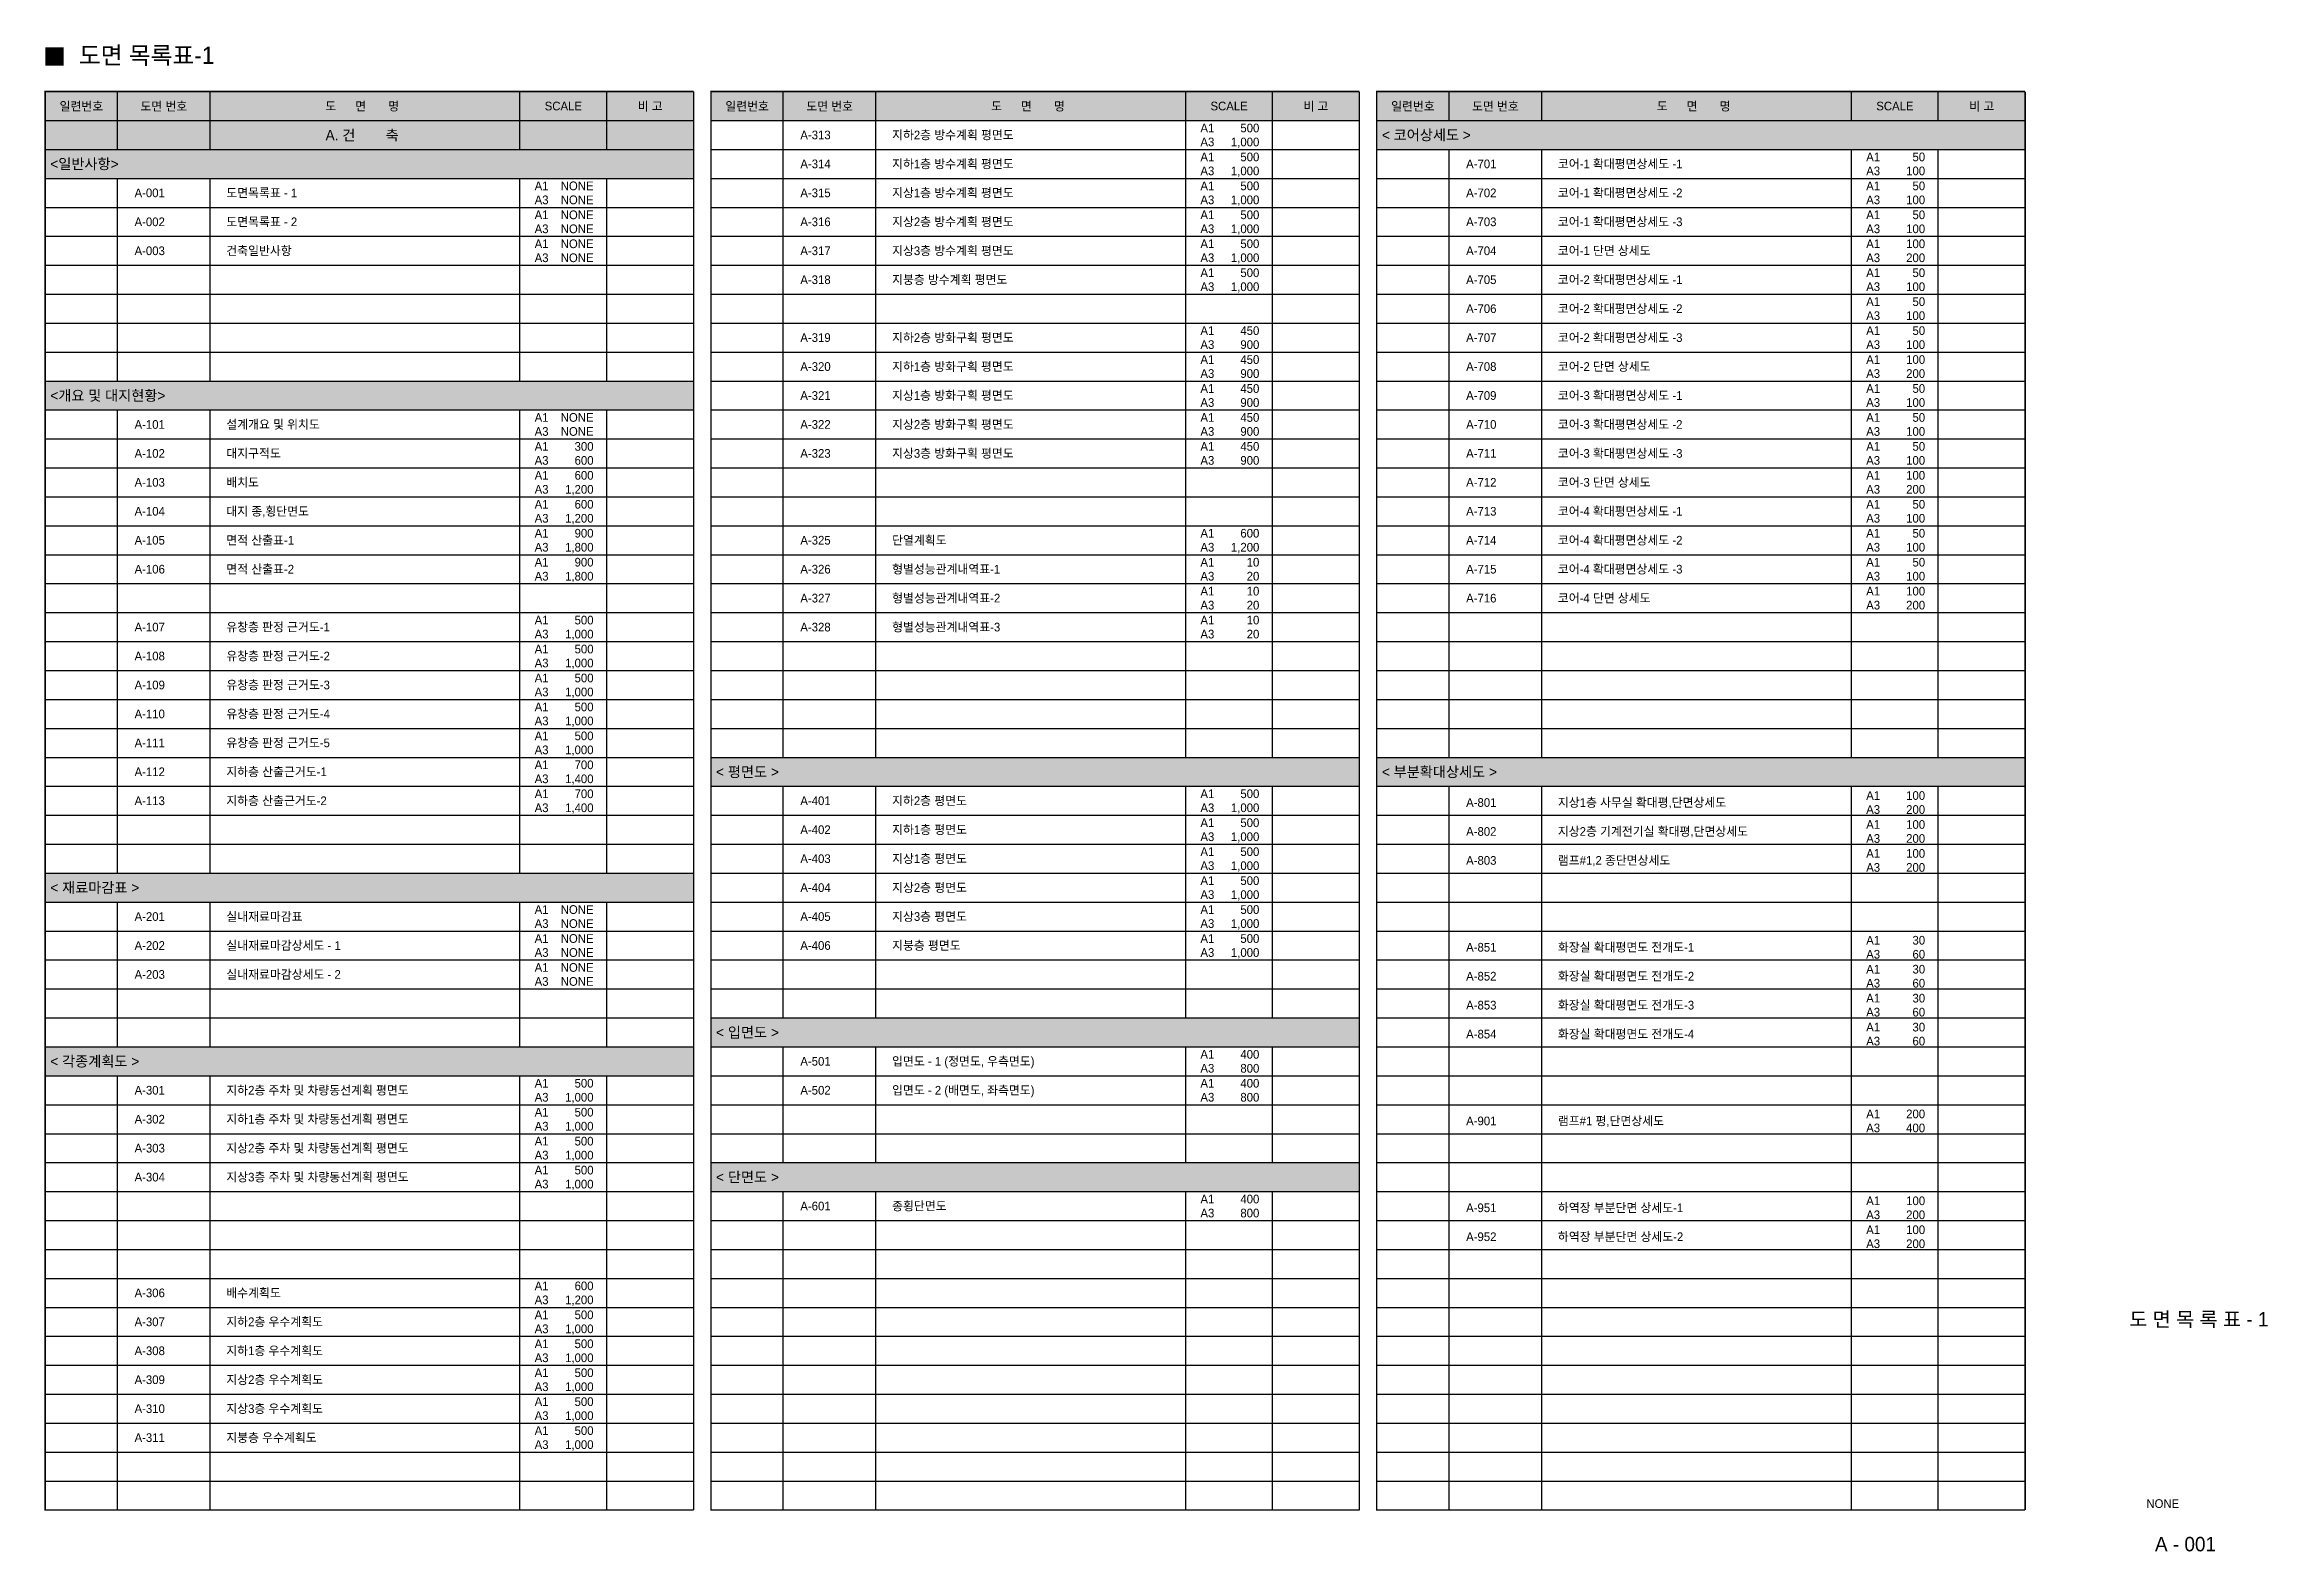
# Model space of a CAD drawing. Header units: millimetres. Extents: x 357974 to 1161961, y -783386 to -523075.
# Drawn here: x 357974 to 741966, y -783386 to -523075 of the extents above; entities that cross this region are included whole.
import ezdxf
from ezdxf.enums import TextEntityAlignment as Align

# ---------------------------------------------------------------- set-up
doc = ezdxf.new("R2010")
doc.units = ezdxf.units.MM
for name, color, linetype in [('4A.TEC FORM-TEXT', 3, 'Continuous'), ('4A.TEC TEXT 2', 3, 'Continuous'), ('HAT', 8, 'Continuous'), ('TABLE', 7, 'Continuous'), ('TEXT', 3, 'Continuous')]:
    doc.layers.add(name, color=color, linetype=linetype)
doc.styles.add('나눔고딕', font='')
doc.styles.add('돋움', font='')
doc.styles.get('나눔고딕').set_extended_font_data('Dotum')
doc.styles.get('돋움').set_extended_font_data('Dotum')

msp = doc.modelspace()

# ---------------------------------------------------------------- texts
at = {"layer": '4A.TEC FORM-TEXT', "style": '돋움'}
msp.add_text('A - 001', height=2500, dxfattribs=at).set_placement((727794, -783350), align=Align.CENTER)
at = {"layer": '4A.TEC TEXT 2', "style": '나눔고딕'}
for s, height, p in [('도 면 목 록 표 - 1', 2500, (730103, -744514)), ('NONE', 1500, (723874, -775850))]:
    msp.add_text(s, height=height, dxfattribs=at).set_placement(p, align=Align.CENTER)
at = {"layer": 'TEXT', "color": 3, "style": '돋움'}
msp.add_text('도면 목록표-1', height=3000, dxfattribs=at).set_placement((363927, -526455))
at = {"layer": 'TEXT', "style": '돋움'}
for s, p in [('일련번호', (364349, -533709)), ('도면 번호', (378599, -533709)), ('도      면       명', (412849, -533709)), ('SCALE', (447599, -533709)), ('비 고', (462599, -533709)), ('일련번호', (479349, -533709)), ('도면 번호', (493599, -533709)), ('도      면       명', (527849, -533709)), ('SCALE', (562599, -533709)), ('비 고', (577599, -533709)), ('일련번호', (594349, -533709)), ('도면 번호', (608599, -533709)), ('도      면       명', (642849, -533709)), ('SCALE', (677599, -533709)), ('비 고', (692599, -533709))]:
    msp.add_text(s, height=1500, dxfattribs=at).set_placement(p, align=Align.MIDDLE)
for s, p in [('A1', (557643, -537500)), ('A-313', (488538, -538709)), ('지하2층 방수계획 평면도', (504386, -538709)), ('A3', (557643, -539918)), ('A-314', (488538, -543709)), ('지하1층 방수계획 평면도', (504386, -543709)), ('A1', (557643, -542500)), ('A3', (557643, -544918)), ('A-701', (603538, -543709)), ('코어-1 확대평면상세도 -1', (619386, -543709)), ('A1', (672643, -542500)), ('A3', (672643, -544918)), ('A-001', (373538, -548709)), ('도면목록표 - 1', (389386, -548709)), ('A1', (442643, -547500)), ('A-315', (488538, -548709)), ('지상1층 방수계획 평면도', (504386, -548709)), ('A1', (557643, -547500)), ('A-702', (603538, -548709)), ('코어-1 확대평면상세도 -2', (619386, -548709)), ('A1', (672643, -547500)), ('A-002', (373538, -553709)), ('도면목록표 - 2', (389386, -553709)), ('A3', (442643, -549918)), ('A1', (442643, -552500)), ('A-316', (488538, -553709)), ('지상2층 방수계획 평면도', (504386, -553709)), ('A3', (557643, -549918)), ('A1', (557643, -552500)), ('A-703', (603538, -553709)), ('코어-1 확대평면상세도 -3', (619386, -553709)), ('A3', (672643, -549918)), ('A1', (672643, -552500)), ('A3', (442643, -554918)), ('A1', (442643, -557500)), ('A3', (557643, -554918)), ('A1', (557643, -557500)), ('A3', (672643, -554918)), ('A1', (672643, -557500)), ('A-003', (373538, -558709)), ('건축일반사항', (389386, -558709)), ('A3', (442643, -559918)), ('A-317', (488538, -558709)), ('지상3층 방수계획 평면도', (504386, -558709)), ('A3', (557643, -559918)), ('A-704', (603538, -558709)), ('코어-1 단면 상세도', (619386, -558709)), ('A3', (672643, -559918)), ('A-318', (488538, -563709)), ('지붕층 방수계획 평면도', (504386, -563709)), ('A1', (557643, -562500)), ('A3', (557643, -564918)), ('A-705', (603538, -563709)), ('코어-2 확대평면상세도 -1', (619386, -563709)), ('A1', (672643, -562500)), ('A3', (672643, -564918)), ('A-706', (603538, -568709)), ('코어-2 확대평면상세도 -2', (619386, -568709)), ('A1', (672643, -567500)), ('A1', (557643, -572500)), ('A1', (557643, -572500)), ('A3', (672643, -569918)), ('A1', (672643, -572500)), ('A-319', (488538, -573709)), ('지하2층 방화구획 평면도', (504386, -573709)), ('A3', (557643, -574918)), ('A3', (557643, -574918)), ('A-707', (603538, -573709)), ('코어-2 확대평면상세도 -3', (619386, -573709)), ('A3', (672643, -574918)), ('A-320', (488538, -578709)), ('지하1층 방화구획 평면도', (504386, -578709)), ('A1', (557643, -577500)), ('A1', (557643, -577500)), ('A3', (557643, -579918)), ('A3', (557643, -579918)), ('A-708', (603538, -578709)), ('코어-2 단면 상세도', (619386, -578709)), ('A1', (672643, -577500)), ('A3', (672643, -579918)), ('A-321', (488538, -583709)), ('지상1층 방화구획 평면도', (504386, -583709)), ('A1', (557643, -582500)), ('A-709', (603538, -583709)), ('코어-3 확대평면상세도 -1', (619386, -583709)), ('A1', (672643, -582500)), ('A1', (442643, -587500)), ('A3', (557643, -584918)), ('A1', (557643, -587500)), ('A3', (672643, -584918)), ('A1', (672643, -587500)), ('A-101', (373538, -588709)), ('설계개요 및 위치도', (389386, -588709)), ('A3', (442643, -589918)), ('A-322', (488538, -588709)), ('지상2층 방화구획 평면도', (504386, -588709)), ('A3', (557643, -589918)), ('A-710', (603538, -588709)), ('코어-3 확대평면상세도 -2', (619386, -588709)), ('A3', (672643, -589918)), ('A-102', (373538, -593709)), ('대지구적도', (389386, -593709)), ('A1', (442643, -592500)), ('A3', (442643, -594918)), ('A-323', (488538, -593709)), ('지상3층 방화구획 평면도', (504386, -593709)), ('A1', (557643, -592500)), ('A3', (557643, -594918)), ('A-711', (603538, -593709)), ('코어-3 확대평면상세도 -3', (619386, -593709)), ('A1', (672643, -592500)), ('A3', (672643, -594918)), ('A-103', (373538, -598709)), ('배치도', (389386, -598709)), ('A1', (442643, -597500)), ('A-712', (603538, -598709)), ('코어-3 단면 상세도', (619386, -598709)), ('A1', (672643, -597500)), ('대지 종,횡단면도', (389386, -603709)), ('A3', (442643, -599918)), ('A1', (442643, -602500)), ('코어-4 확대평면상세도 -1', (619386, -603709)), ('A3', (672643, -599918)), ('A1', (672643, -602500)), ('A-104', (373538, -603709)), ('A3', (442643, -604918)), ('A-713', (603538, -603709)), ('A3', (672643, -604918)), ('A-105', (373538, -608709)), ('면적 산출표-1', (389386, -608709)), ('A1', (442643, -607500)), ('A3', (442643, -609918)), ('A-325', (488538, -608709)), ('단열계획도', (504386, -608709)), ('A1', (557643, -607500)), ('A3', (557643, -609918)), ('A-714', (603538, -608709)), ('코어-4 확대평면상세도 -2', (619386, -608709)), ('A1', (672643, -607500)), ('A3', (672643, -609918)), ('A-106', (373538, -613709)), ('면적 산출표-2', (389386, -613709)), ('A1', (442643, -612500)), ('A3', (442643, -614918)), ('A-326', (488538, -613709)), ('형별성능관계내역표-1', (504386, -613709)), ('A1', (557643, -612500)), ('A3', (557643, -614918)), ('A-715', (603538, -613709)), ('코어-4 확대평면상세도 -3', (619386, -613709)), ('A1', (672643, -612500)), ('A3', (672643, -614918)), ('A-327', (488538, -618709)), ('형별성능관계내역표-2', (504386, -618709)), ('A1', (557643, -617500)), ('A-716', (603538, -618709)), ('코어-4 단면 상세도', (619386, -618709)), ('A1', (672643, -617500)), ('A1', (442643, -622500)), ('A3', (557643, -619918)), ('A1', (557643, -622500)), ('A3', (672643, -619918)), ('A-107', (373538, -623709)), ('유창층 판정 근거도-1', (389386, -623709)), ('A3', (442643, -624918)), ('A-328', (488538, -623709)), ('형별성능관계내역표-3', (504386, -623709)), ('A3', (557643, -624918)), ('A-108', (373538, -628709)), ('유창층 판정 근거도-2', (389386, -628709)), ('A1', (442643, -627500)), ('A3', (442643, -629918)), ('A-109', (373538, -633709)), ('유창층 판정 근거도-3', (389386, -633709)), ('A1', (442643, -632500)), ('A3', (442643, -634918)), ('A1', (442643, -637500)), ('A-110', (373538, -638709)), ('유창층 판정 근거도-4', (389386, -638709)), ('A3', (442643, -639918)), ('A-111', (373538, -643709)), ('유창층 판정 근거도-5', (389386, -643709)), ('A1', (442643, -642500)), ('A3', (442643, -644918)), ('A-112', (373538, -648709)), ('지하층 산출근거도-1', (389386, -648709)), ('A1', (442643, -647500)), ('지하층 산출근거도-2', (389386, -653709)), ('A3', (442643, -649918)), ('A1', (442643, -652500)), ('지하2층 평면도', (504386, -653709)), ('A1', (557643, -652500)), ('A1', (672643, -652802)), ('A-113', (373538, -653709)), ('A3', (442643, -654918)), ('A-401', (488538, -653709)), ('A3', (557643, -654918)), ('A-801', (603538, -654011)), ('지상1층 사무실 확대평,단면상세도', (619386, -654011)), ('A3', (672643, -655220)), ('A-402', (488538, -658709)), ('지하1층 평면도', (504386, -658709)), ('A1', (557643, -657500)), ('A3', (557643, -659918)), ('A-802', (603538, -659011)), ('지상2층 기계전기실 확대평,단면상세도', (619386, -659011)), ('A1', (672643, -657802)), ('A3', (672643, -660220)), ('A-403', (488538, -663709)), ('지상1층 평면도', (504386, -663709)), ('A1', (557643, -662500)), ('A3', (557643, -664918)), ('A-803', (603538, -664011)), ('램프#1,2 종단면상세도', (619386, -664011)), ('A1', (672643, -662802)), ('A-404', (488538, -668709)), ('지상2층 평면도', (504386, -668709)), ('A1', (557643, -667500)), ('A3', (672643, -665220)), ('A1', (442643, -672500)), ('A3', (557643, -669918)), ('A1', (557643, -672500)), ('A-201', (373538, -673709)), ('실내재료마감표', (389386, -673709)), ('A3', (442643, -674918)), ('A-405', (488538, -673709)), ('지상3층 평면도', (504386, -673709)), ('A3', (557643, -674918)), ('A-202', (373538, -678709)), ('실내재료마감상세도 - 1', (389386, -678709)), ('A1', (442643, -677500)), ('A3', (442643, -679918)), ('A-406', (488538, -678709)), ('지붕층 평면도', (504386, -678709)), ('A1', (557643, -677500)), ('A3', (557643, -679918)), ('A-851', (603538, -679011)), ('화장실 확대평면도 전개도-1', (619386, -679011)), ('A1', (672643, -677802)), ('A3', (672643, -680220)), ('A-203', (373538, -683709)), ('실내재료마감상세도 - 2', (389386, -683709)), ('A1', (442643, -682500)), ('A-852', (603538, -684011)), ('화장실 확대평면도 전개도-2', (619386, -684011)), ('A1', (672643, -682802)), ('A3', (442643, -684918)), ('A3', (672643, -685220)), ('A1', (672643, -687802)), ('A-853', (603538, -689011)), ('화장실 확대평면도 전개도-3', (619386, -689011)), ('A3', (672643, -690220)), ('A-854', (603538, -694011)), ('화장실 확대평면도 전개도-4', (619386, -694011)), ('A1', (672643, -692802)), ('A3', (672643, -695220)), ('A-501', (488538, -698709)), ('입면도 - 1 (정면도, 우측면도)', (504386, -698709)), ('A1', (557643, -697500)), ('A1', (442643, -702500)), ('A3', (557643, -699918)), ('A1', (557643, -702500)), ('A-301', (373538, -703709)), ('지하2층 주차 및 차량동선계획 평면도', (389386, -703709)), ('A3', (442643, -704918)), ('A-502', (488538, -703709)), ('입면도 - 2 (배면도, 좌측면도)', (504386, -703709)), ('A3', (557643, -704918)), ('A-302', (373538, -708709)), ('지하1층 주차 및 차량동선계획 평면도', (389386, -708709)), ('A1', (442643, -707500)), ('A3', (442643, -709918)), ('A-901', (603538, -709011)), ('램프#1 평,단면상세도', (619386, -709011)), ('A1', (672643, -707802)), ('A3', (672643, -710220)), ('A-303', (373538, -713709)), ('지상2층 주차 및 차량동선계획 평면도', (389386, -713709)), ('A1', (442643, -712500)), ('A3', (442643, -714918)), ('A-304', (373538, -718709)), ('지상3층 주차 및 차량동선계획 평면도', (389386, -718709)), ('A1', (442643, -717500)), ('A3', (442643, -719918)), ('A1', (557643, -722500)), ('A-601', (488538, -723709)), ('종횡단면도', (504386, -723709)), ('A3', (557643, -724918)), ('A-951', (603538, -724011)), ('하역장 부분단면 상세도-1', (619386, -724011)), ('A1', (672643, -722802)), ('A3', (672643, -725220)), ('A-952', (603538, -729011)), ('하역장 부분단면 상세도-2', (619386, -729011)), ('A1', (672643, -727802)), ('A3', (672643, -730220)), ('A1', (442643, -737500)), ('A-306', (373538, -738709)), ('배수계획도', (389386, -738709)), ('A3', (442643, -739918)), ('A-307', (373538, -743709)), ('지하2층 우수계획도', (389386, -743709)), ('A1', (442643, -742500)), ('A3', (442643, -744918)), ('A-308', (373538, -748709)), ('지하1층 우수계획도', (389386, -748709)), ('A1', (442643, -747500)), ('A3', (442643, -749918)), ('A1', (442643, -752500)), ('A-309', (373538, -753709)), ('지상2층 우수계획도', (389386, -753709)), ('A3', (442643, -754918)), ('A-310', (373538, -758709)), ('지상3층 우수계획도', (389386, -758709)), ('A1', (442643, -757500)), ('A3', (442643, -759918)), ('A-311', (373538, -763709)), ('지붕층 우수계획도', (389386, -763709)), ('A1', (442643, -762500)), ('A3', (442643, -764918))]:
    msp.add_text(s, height=1500, dxfattribs=at).set_placement(p, align=Align.MIDDLE_LEFT)
for s, p in [('500', (567818, -537500)), ('1,000', (567818, -539918)), ('1,000', (567818, -544918)), ('500', (567818, -542500)), ('100', (682818, -544918)), ('50', (682818, -542500)), ('NONE', (452818, -547500)), ('500', (567818, -547500)), ('50', (682818, -547500)), ('NONE', (452818, -549918)), ('NONE', (452818, -552500)), ('1,000', (567818, -549918)), ('500', (567818, -552500)), ('100', (682818, -549918)), ('50', (682818, -552500)), ('NONE', (452818, -554918)), ('NONE', (452818, -557500)), ('1,000', (567818, -554918)), ('500', (567818, -557500)), ('100', (682818, -554918)), ('100', (682818, -557500)), ('NONE', (452818, -559918)), ('1,000', (567818, -559918)), ('200', (682818, -559918)), ('1,000', (567818, -564918)), ('500', (567818, -562500)), ('100', (682818, -564918)), ('50', (682818, -562500)), ('50', (682818, -567500)), ('450', (567818, -572500)), ('100', (682818, -569918)), ('50', (682818, -572500)), ('900', (567818, -574918)), ('100', (682818, -574918)), ('450', (567818, -577500)), ('900', (567818, -579918)), ('200', (682818, -579918)), ('100', (682818, -577500)), ('450', (567818, -582500)), ('50', (682818, -582500)), ('NONE', (452818, -587500)), ('450', (567818, -587500)), ('900', (567818, -584918)), ('100', (682818, -584918)), ('50', (682818, -587500)), ('NONE', (452818, -589918)), ('900', (567818, -589918)), ('100', (682818, -589918)), ('300', (452818, -592500)), ('600', (452818, -594918)), ('450', (567818, -592500)), ('900', (567818, -594918)), ('100', (682818, -594918)), ('50', (682818, -592500)), ('600', (452818, -597500)), ('100', (682818, -597500)), ('1,200', (452818, -599918)), ('600', (452818, -602500)), ('200', (682818, -599918)), ('50', (682818, -602500)), ('1,200', (452818, -604918)), ('100', (682818, -604918)), ('1,800', (452818, -609918)), ('900', (452818, -607500)), ('1,200', (567818, -609918)), ('600', (567818, -607500)), ('100', (682818, -609918)), ('50', (682818, -607500)), ('1,800', (452818, -614918)), ('900', (452818, -612500)), ('20', (567818, -614918)), ('10', (567818, -612500)), ('100', (682818, -614918)), ('50', (682818, -612500)), ('10', (567818, -617500)), ('100', (682818, -617500)), ('500', (452818, -622500)), ('20', (567818, -619918)), ('10', (567818, -622500)), ('200', (682818, -619918)), ('1,000', (452818, -624918)), ('20', (567818, -624918)), ('1,000', (452818, -629918)), ('500', (452818, -627500)), ('500', (452818, -632500)), ('1,000', (452818, -634918)), ('500', (452818, -637500)), ('1,000', (452818, -639918)), ('1,000', (452818, -644918)), ('500', (452818, -642500)), ('700', (452818, -647500)), ('1,400', (452818, -649918)), ('700', (452818, -652500)), ('500', (567818, -652500)), ('100', (682818, -652802)), ('1,400', (452818, -654918)), ('1,000', (567818, -654918)), ('200', (682818, -655220)), ('1,000', (567818, -659918)), ('500', (567818, -657500)), ('200', (682818, -660220)), ('100', (682818, -657802)), ('1,000', (567818, -664918)), ('500', (567818, -662500)), ('100', (682818, -662802)), ('500', (567818, -667500)), ('200', (682818, -665220)), ('NONE', (452818, -672500)), ('1,000', (567818, -669918)), ('500', (567818, -672500)), ('NONE', (452818, -674918)), ('1,000', (567818, -674918)), ('NONE', (452818, -677500)), ('NONE', (452818, -679918)), ('1,000', (567818, -679918)), ('500', (567818, -677500)), ('30', (682818, -677802)), ('60', (682818, -680220)), ('NONE', (452818, -682500)), ('30', (682818, -682802)), ('NONE', (452818, -684918)), ('30', (682818, -687802)), ('60', (682818, -685220)), ('60', (682818, -690220)), ('30', (682818, -692802)), ('60', (682818, -695220)), ('400', (567818, -697500)), ('500', (452818, -702500)), ('400', (567818, -702500)), ('800', (567818, -699918)), ('1,000', (452818, -704918)), ('800', (567818, -704918)), ('1,000', (452818, -709918)), ('500', (452818, -707500)), ('400', (682818, -710220)), ('200', (682818, -707802)), ('1,000', (452818, -714918)), ('500', (452818, -712500)), ('500', (452818, -717500)), ('1,000', (452818, -719918)), ('400', (567818, -722500)), ('800', (567818, -724918)), ('200', (682818, -725220)), ('100', (682818, -722802)), ('200', (682818, -730220)), ('100', (682818, -727802)), ('600', (452818, -737500)), ('1,200', (452818, -739918)), ('1,000', (452818, -744918)), ('500', (452818, -742500)), ('500', (452818, -747500)), ('1,000', (452818, -749918)), ('500', (452818, -752500)), ('1,000', (452818, -754918)), ('1,000', (452818, -759918)), ('500', (452818, -757500)), ('500', (452818, -762500)), ('1,000', (452818, -764918))]:
    msp.add_text(s, height=1500, dxfattribs=at).set_placement(p, align=Align.MIDDLE_RIGHT)
at = {"layer": 'TEXT', "color": 2, "style": '돋움'}
for s, p in [('< 코어상세도 >', (588989, -538709)), ('<일반사항>', (358989, -543709)), ('<개요 및 대지현황>', (358989, -583709)), ('< 평면도 >', (473989, -648709)), ('< 부분확대상세도 >', (588989, -648709)), ('< 재료마감표 >', (358989, -668709)), ('< 입면도 >', (473989, -693709)), ('< 각종계획도 >', (358989, -698709)), ('< 단면도 >', (473989, -718709))]:
    msp.add_text(s, height=1800, dxfattribs=at).set_placement(p, align=Align.MIDDLE_LEFT)
msp.add_text('A. 건        축', height=1800, dxfattribs=at).set_placement((412849, -538709), align=Align.MIDDLE)

# ---------------------------------------------------------------- hatches: boundary and pattern name
at = {"layer": 'HAT'}
for color, points in [(252, [(358099, -531209), (470099, -531209), (470099, -536209), (358099, -536209)]), (252, [(473099, -531209), (585099, -531209), (585099, -536209), (473099, -536209)]), (252, [(588099, -531209), (700099, -531209), (700099, -536209), (588099, -536209)]), (252, [(358099, -536209), (470099, -536209), (470099, -541209), (358099, -541209)]), (254, [(700099, -536209), (700099, -536209), (588099, -536209), (588099, -536209)]), (254, [(588099, -536209), (700099, -536209), (700099, -541209), (588099, -541209)]), (254, [(358099, -541209), (470099, -541209), (470099, -546209), (358099, -546209)]), (254, [(358099, -581209), (470099, -581209), (470099, -586209), (358099, -586209)]), (254, [(585099, -596209), (585099, -596209), (473099, -596209), (473099, -596209)]), (254, [(473099, -646209), (585099, -646209), (585099, -651209), (473099, -651209)]), (254, [(588099, -646209), (700099, -646209), (700099, -651209), (588099, -651209)]), (254, [(358099, -666209), (470099, -666209), (470099, -671209), (358099, -671209)]), (254, [(473099, -691209), (585099, -691209), (585099, -696209), (473099, -696209)]), (254, [(358099, -696209), (470099, -696209), (470099, -701209), (358099, -701209)]), (254, [(473099, -716209), (585099, -716209), (585099, -721209), (473099, -721209)])]:
    msp.add_hatch(color=color, dxfattribs=at).paths.add_polyline_path(points)

# ---------------------------------------------------------------- linework, layer by layer
at = {"layer": 'TABLE'}
for p, q in [((370599, -541209), (370599, -531209)), ((370599, -541209), (370599, -531209)), ((386599, -541209), (386599, -531209)), ((386599, -541209), (386599, -531209)), ((440099, -541209), (440099, -531209)), ((440099, -541209), (440099, -531209)), ((455099, -541209), (455099, -531209)), ((455099, -541209), (455099, -531209)), ((485599, -536209), (485599, -531209)), ((485599, -536209), (485599, -531209)), ((501599, -536209), (501599, -531209)), ((501599, -536209), (501599, -531209)), ((555099, -536209), (555099, -531209)), ((555099, -536209), (555099, -531209)), ((570099, -536209), (570099, -531209)), ((570099, -536209), (570099, -531209)), ((600599, -536209), (600599, -531209)), ((600599, -536209), (600599, -531209)), ((600599, -536209), (600599, -531209)), ((616599, -536209), (616599, -531209)), ((616599, -536209), (616599, -531209)), ((616599, -536209), (616599, -531209)), ((670099, -536209), (670099, -531209)), ((670099, -536209), (670099, -531209)), ((670099, -536209), (670099, -531209)), ((685099, -536209), (685099, -531209)), ((685099, -536209), (685099, -531209)), ((685099, -536209), (685099, -531209)), ((358099, -536209), (470099, -536209)), ((473099, -536209), (585099, -536209)), ((485599, -646209), (485599, -536209)), ((485599, -646209), (485599, -536209)), ((501599, -646209), (501599, -536209)), ((555099, -646209), (555099, -536209)), ((570099, -646209), (570099, -536209)), ((588099, -536209), (700099, -536209)), ((588099, -536209), (700099, -536209)), ((588099, -536209), (700099, -536209)), ((358099, -541209), (470099, -541209)), ((473099, -541209), (585099, -541209)), ((588099, -541209), (700099, -541209)), ((588099, -541209), (700099, -541209)), ((588099, -541209), (700099, -541209)), ((588099, -541209), (700099, -541209)), ((600599, -646209), (600599, -541209)), ((616599, -646209), (616599, -541209)), ((670099, -596209), (670099, -541209)), ((670099, -596209), (670099, -541209)), ((670099, -646209), (670099, -541209)), ((685099, -596209), (685099, -541209)), ((685099, -596209), (685099, -541209)), ((685099, -646209), (685099, -541209)), ((358099, -546209), (470099, -546209)), ((370599, -581209), (370599, -546209)), ((370599, -581209), (370599, -546209)), ((386599, -581209), (386599, -546209)), ((386599, -581209), (386599, -546209)), ((440099, -581209), (440099, -546209)), ((440099, -581209), (440099, -546209)), ((455099, -581209), (455099, -546209)), ((455099, -581209), (455099, -546209)), ((473099, -546209), (585099, -546209)), ((588099, -546209), (700099, -546209)), ((358099, -551209), (470099, -551209)), ((473099, -551209), (585099, -551209)), ((588099, -551209), (700099, -551209)), ((358099, -556209), (470099, -556209)), ((473099, -556209), (585099, -556209)), ((588099, -556209), (700099, -556209)), ((358099, -561209), (470099, -561209)), ((473099, -561209), (585099, -561209)), ((588099, -561209), (700099, -561209)), ((358099, -566209), (470099, -566209)), ((473099, -566209), (585099, -566209)), ((588099, -566209), (700099, -566209)), ((358099, -571209), (470099, -571209)), ((473099, -571209), (585099, -571209)), ((473099, -571209), (585099, -571209)), ((473099, -571209), (585099, -571209)), ((473099, -571209), (585099, -571209)), ((588099, -571209), (700099, -571209)), ((358099, -576209), (470099, -576209)), ((473099, -576209), (585099, -576209)), ((473099, -576209), (585099, -576209)), ((473099, -576209), (585099, -576209)), ((473099, -576209), (585099, -576209)), ((588099, -576209), (700099, -576209)), ((358099, -581209), (470099, -581209)), ((473099, -581209), (585099, -581209)), ((588099, -581209), (700099, -581209)), ((358099, -586209), (470099, -586209)), ((370599, -666209), (370599, -586209)), ((370599, -666209), (370599, -586209)), ((386599, -666209), (386599, -586209)), ((386599, -666209), (386599, -586209)), ((440099, -666209), (440099, -586209)), ((440099, -666209), (440099, -586209)), ((455099, -666209), (455099, -586209)), ((455099, -666209), (455099, -586209)), ((473099, -586209), (585099, -586209)), ((588099, -586209), (700099, -586209)), ((358099, -591209), (470099, -591209)), ((473099, -591209), (585099, -591209)), ((588099, -591209), (700099, -591209)), ((358099, -596209), (470099, -596209)), ((473099, -596209), (585099, -596209)), ((588099, -596209), (700099, -596209)), ((358099, -601209), (470099, -601209)), ((473099, -601209), (585099, -601209)), ((588099, -601209), (700099, -601209)), ((358099, -606209), (470099, -606209)), ((473099, -606209), (585099, -606209)), ((588099, -606209), (700099, -606209)), ((358099, -611209), (470099, -611209)), ((473099, -611209), (585099, -611209)), ((588099, -611209), (700099, -611209)), ((358099, -616209), (470099, -616209)), ((473099, -616209), (585099, -616209)), ((588099, -616209), (700099, -616209)), ((358099, -621209), (470099, -621209)), ((473099, -621209), (585099, -621209)), ((588099, -621209), (700099, -621209)), ((358099, -626209), (470099, -626209)), ((473099, -626209), (585099, -626209)), ((588099, -626209), (700099, -626209)), ((358099, -631209), (470099, -631209)), ((473099, -631209), (585099, -631209)), ((588099, -631209), (700099, -631209)), ((358099, -636209), (470099, -636209)), ((473099, -636209), (585099, -636209)), ((588099, -636209), (700099, -636209)), ((358099, -641209), (470099, -641209)), ((473099, -641209), (585099, -641209)), ((473099, -641209), (585099, -641209)), ((588099, -641209), (700099, -641209)), ((358099, -646209), (470099, -646209)), ((473099, -646209), (585099, -646209)), ((588099, -646209), (700099, -646209)), ((358099, -651209), (470099, -651209)), ((473099, -651209), (585099, -651209)), ((485599, -691209), (485599, -651209)), ((485599, -691209), (485599, -651209)), ((501599, -691209), (501599, -651209)), ((501599, -691209), (501599, -651209)), ((555099, -691209), (555099, -651209)), ((555099, -691209), (555099, -651209)), ((570099, -691209), (570099, -651209)), ((588099, -651209), (700099, -651209)), ((600599, -776209), (600599, -651209)), ((616599, -776209), (616599, -651209)), ((670099, -776209), (670099, -651209)), ((685099, -776209), (685099, -651209)), ((358099, -656209), (470099, -656209)), ((473099, -656209), (585099, -656209)), ((473099, -656209), (585099, -656209)), ((588099, -656209), (700099, -656209)), ((358099, -661209), (470099, -661209)), ((473099, -661209), (585099, -661209)), ((473099, -661209), (585099, -661209)), ((588099, -661209), (700099, -661209)), ((358099, -666209), (470099, -666209)), ((473099, -666209), (585099, -666209)), ((588099, -666209), (700099, -666209)), ((358099, -671209), (470099, -671209)), ((370599, -676209), (370599, -671209)), ((370599, -696209), (370599, -671209)), ((370599, -696209), (370599, -671209)), ((386599, -676209), (386599, -671209)), ((386599, -696209), (386599, -671209)), ((386599, -696209), (386599, -671209)), ((440099, -676209), (440099, -671209)), ((440099, -696209), (440099, -671209)), ((440099, -696209), (440099, -671209)), ((455099, -696209), (455099, -671209)), ((473099, -671209), (585099, -671209)), ((588099, -671209), (700099, -671209)), ((358099, -676209), (470099, -676209)), ((473099, -676209), (585099, -676209)), ((588099, -676209), (700099, -676209)), ((358099, -681209), (470099, -681209)), ((473099, -681209), (585099, -681209)), ((473099, -681209), (585099, -681209)), ((588099, -681209), (700099, -681209)), ((358099, -686209), (470099, -686209)), ((473099, -686209), (585099, -686209)), ((473099, -686209), (585099, -686209)), ((588099, -686209), (700099, -686209)), ((358099, -691209), (470099, -691209)), ((473099, -691209), (585099, -691209)), ((588099, -691209), (700099, -691209)), ((358099, -696209), (470099, -696209)), ((473099, -696209), (585099, -696209)), ((485599, -716209), (485599, -696209)), ((485599, -716209), (485599, -696209)), ((485599, -716209), (485599, -696209)), ((485599, -716209), (485599, -696209)), ((485599, -716209), (485599, -696209)), ((485599, -716209), (485599, -696209)), ((485599, -716209), (485599, -696209)), ((485599, -716209), (485599, -696209)), ((501599, -716209), (501599, -696209)), ((501599, -716209), (501599, -696209)), ((501599, -716209), (501599, -696209)), ((501599, -716209), (501599, -696209)), ((501599, -716209), (501599, -696209)), ((501599, -716209), (501599, -696209)), ((501599, -716209), (501599, -696209)), ((501599, -716209), (501599, -696209)), ((555099, -716209), (555099, -696209)), ((555099, -716209), (555099, -696209)), ((555099, -716209), (555099, -696209)), ((555099, -716209), (555099, -696209)), ((570099, -716209), (570099, -696209)), ((570099, -716209), (570099, -696209)), ((588099, -696209), (700099, -696209)), ((358099, -701209), (470099, -701209)), ((370599, -776209), (370599, -701209)), ((370599, -776209), (370599, -701209)), ((386599, -776209), (386599, -701209)), ((386599, -776209), (386599, -701209)), ((440099, -776209), (440099, -701209)), ((440099, -776209), (440099, -701209)), ((455099, -776209), (455099, -701209)), ((455099, -776209), (455099, -701209)), ((473099, -701209), (585099, -701209)), ((588099, -701209), (700099, -701209)), ((358099, -706209), (470099, -706209)), ((473099, -706209), (585099, -706209)), ((588099, -706209), (700099, -706209)), ((358099, -711209), (470099, -711209)), ((473099, -711209), (585099, -711209)), ((588099, -711209), (700099, -711209)), ((358099, -716209), (470099, -716209)), ((473099, -716209), (585099, -716209)), ((588099, -716209), (700099, -716209)), ((358099, -721209), (470099, -721209)), ((473099, -721209), (585099, -721209)), ((485599, -776209), (485599, -721209)), ((485599, -776209), (485599, -721209)), ((485599, -776209), (485599, -721209)), ((485599, -776209), (485599, -721209)), ((501599, -776209), (501599, -721209)), ((501599, -776209), (501599, -721209)), ((501599, -776209), (501599, -721209)), ((501599, -776209), (501599, -721209)), ((555099, -776209), (555099, -721209)), ((555099, -776209), (555099, -721209)), ((570099, -776209), (570099, -721209)), ((588099, -721209), (700099, -721209)), ((358099, -726209), (470099, -726209)), ((473099, -726209), (585099, -726209)), ((588099, -726209), (700099, -726209)), ((358099, -731209), (470099, -731209)), ((473099, -731209), (585099, -731209)), ((588099, -731209), (700099, -731209)), ((358099, -736209), (470099, -736209)), ((473099, -736209), (585099, -736209)), ((588099, -736209), (700099, -736209)), ((358099, -741209), (470099, -741209)), ((473099, -741209), (585099, -741209)), ((588099, -741209), (700099, -741209)), ((358099, -746209), (470099, -746209)), ((473099, -746209), (585099, -746209)), ((588099, -746209), (700099, -746209)), ((358099, -751209), (470099, -751209)), ((473099, -751209), (585099, -751209)), ((588099, -751209), (700099, -751209)), ((358099, -756209), (470099, -756209)), ((473099, -756209), (585099, -756209)), ((588099, -756209), (700099, -756209)), ((358099, -761209), (470099, -761209)), ((473099, -761209), (585099, -761209)), ((588099, -761209), (700099, -761209)), ((358099, -766209), (470099, -766209)), ((473099, -766209), (585099, -766209)), ((588099, -766209), (700099, -766209)), ((358099, -771209), (470099, -771209)), ((358099, -771209), (470099, -771209)), ((473099, -771209), (585099, -771209)), ((588099, -771209), (700099, -771209)), ((473099, -776209), (585099, -776209))]:
    msp.add_line(p, q, dxfattribs=at)
at = {"layer": 'TABLE', "const_width": 250}
for points in [[(470099, -531209), (358099, -531209), (358099, -776209), (470099, -776209)], [(470099, -776209), (470099, -531209)], [(585099, -531209), (473099, -531209), (473099, -776209), (585099, -776209)], [(585099, -776209), (585099, -531209)], [(700099, -531209), (588099, -531209), (588099, -776209), (700099, -776209)], [(700099, -776209), (700099, -531209)]]:
    msp.add_lwpolyline(points, dxfattribs=at)
at = {"layer": 'TEXT'}
msp.add_solid([(358099, -523553), (361299, -523553), (358099, -526753), (361299, -526753)], dxfattribs=at)

msp.set_redraw_order([(e.dxf.handle, doc.entitydb.next_handle()) for e in msp.query("TEXT MTEXT ATTDEF DIMENSION ARC_DIMENSION")])  # texts and dimensions are drawn at this point

doc.saveas('drawing.dxf')
